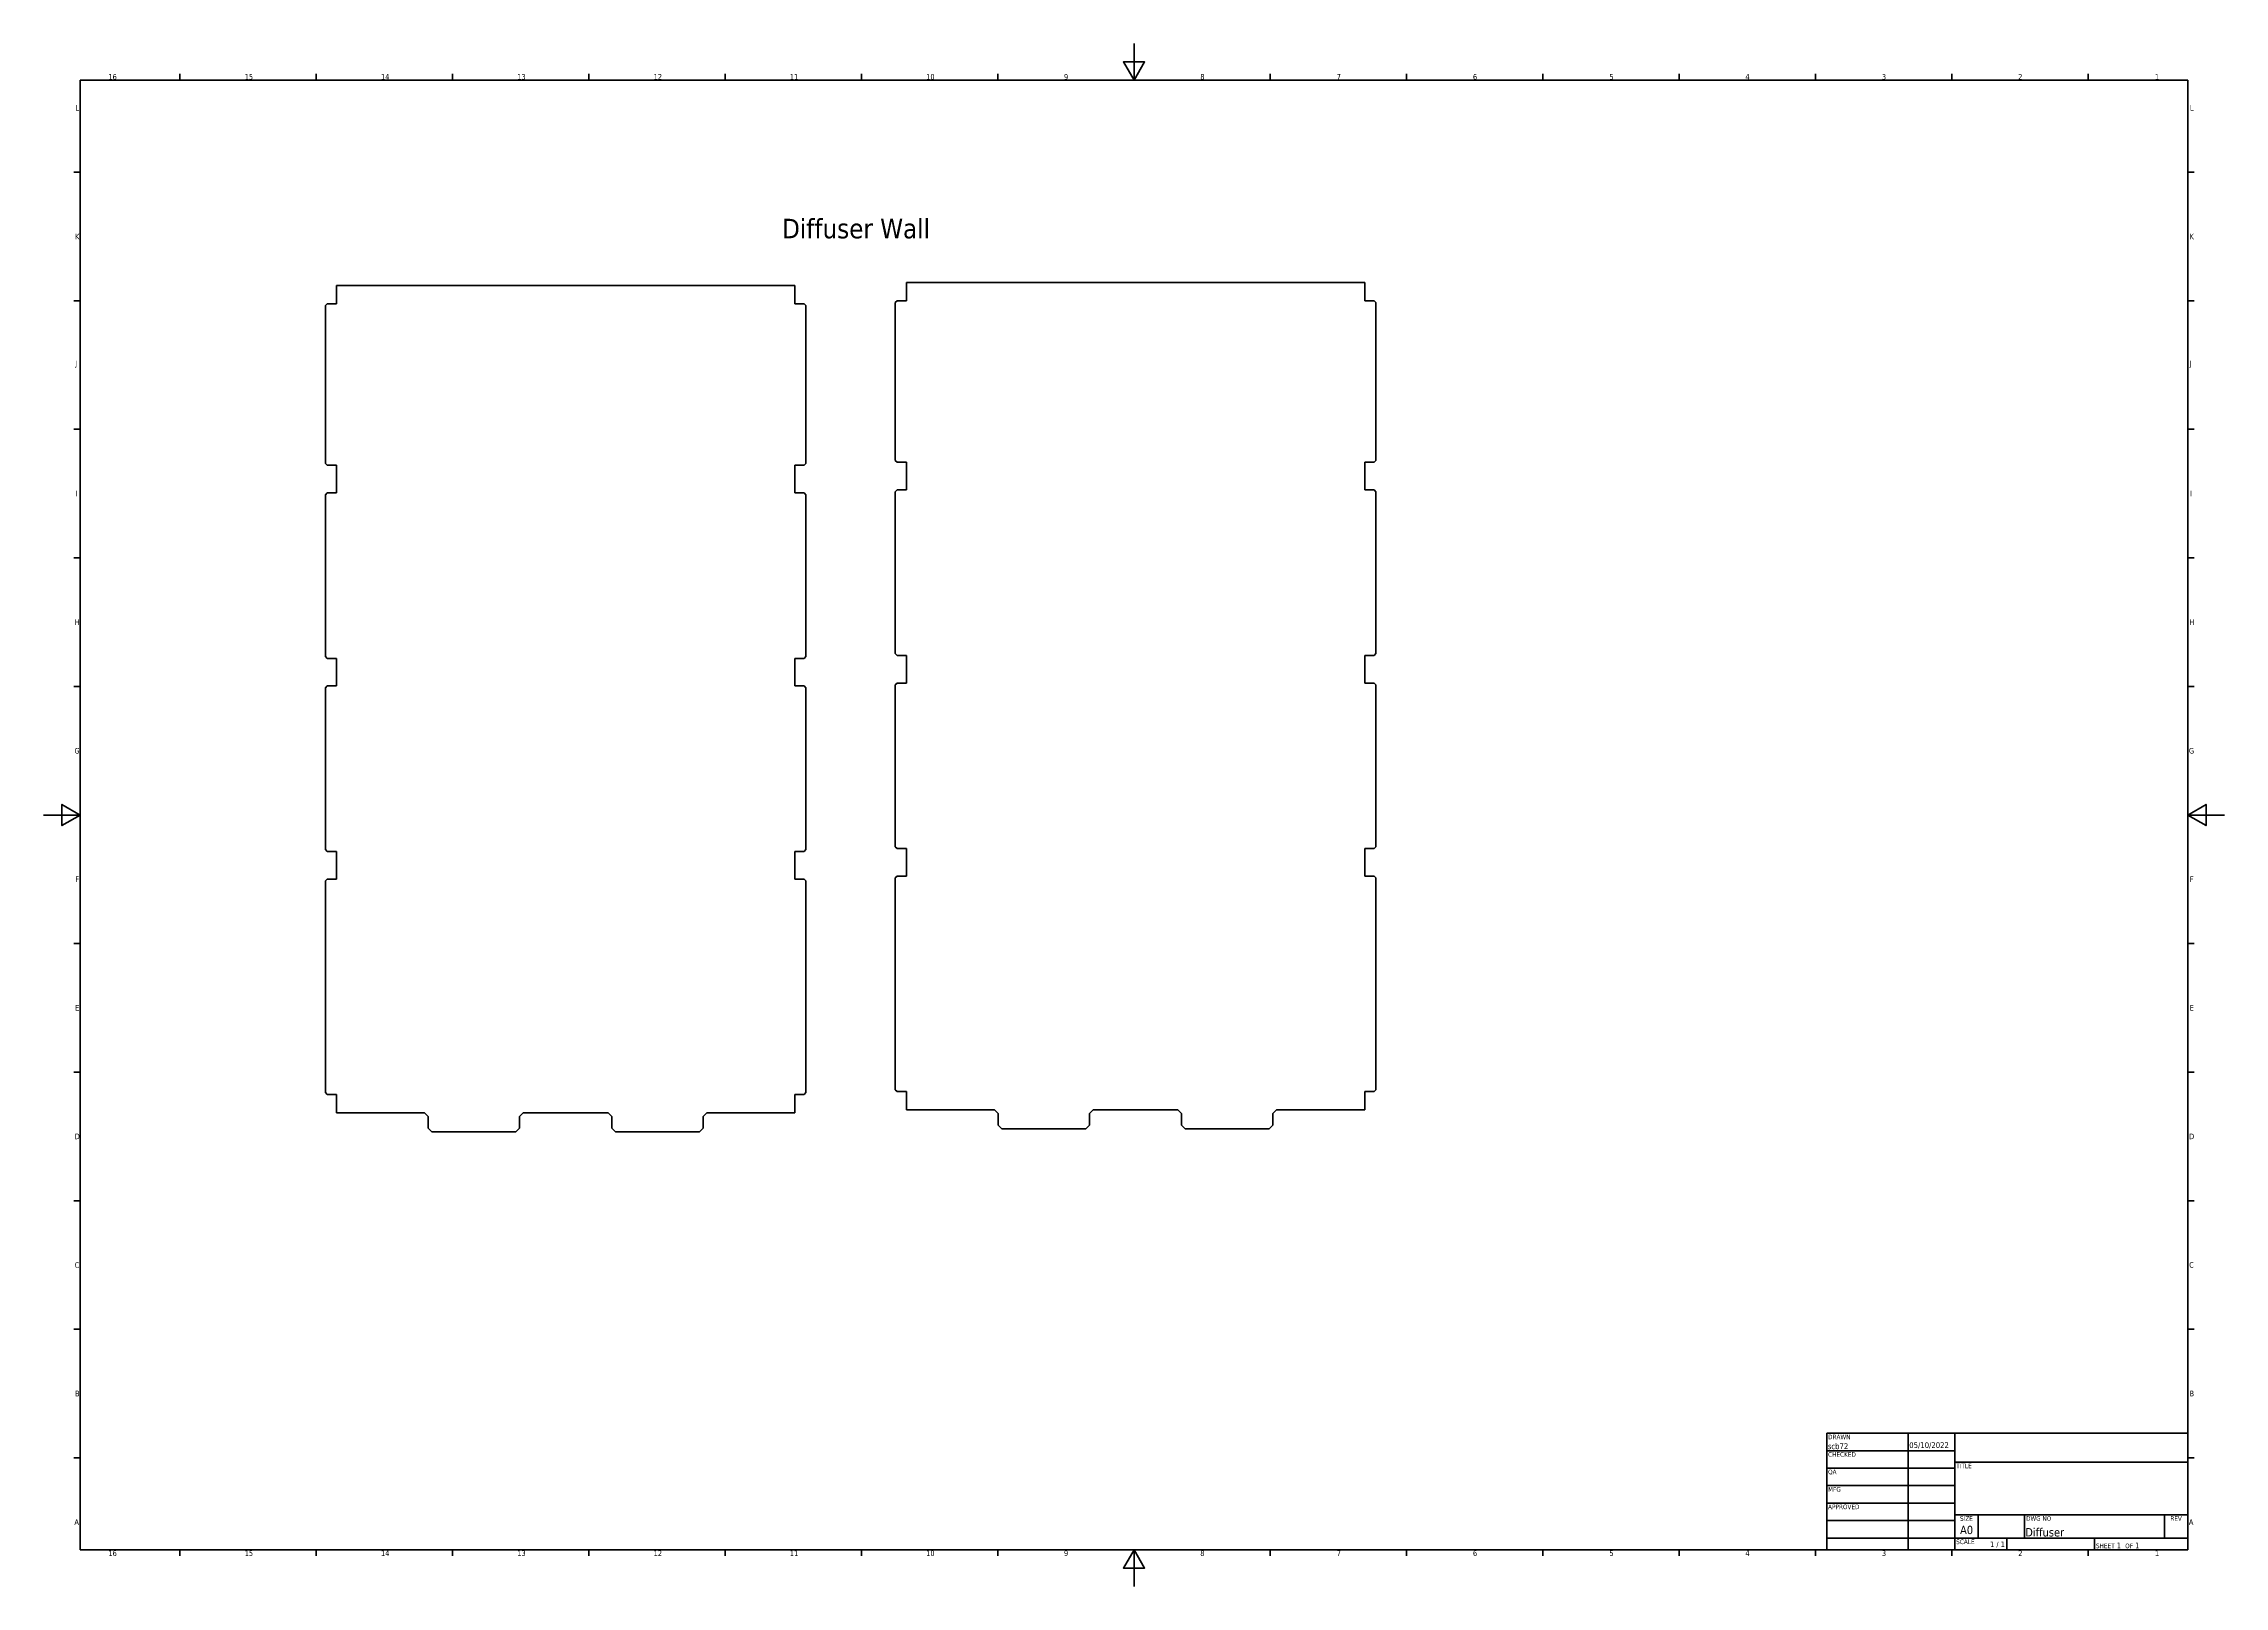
# Model space of a CAD drawing. Header units: inches. Extents: x 0 to 46.8, y 0 to 33.1.
import ezdxf
from ezdxf.enums import TextEntityAlignment as Align

# ---------------------------------------------------------------- set-up
doc = ezdxf.new("R2010")
doc.units = ezdxf.units.IN
doc.header["$MEASUREMENT"] = 0
for name, color, linetype, lineweight in [('Border (ANSI)', 7, 'Continuous', 70), ('Symbol (ANSI)', 7, 'Continuous', 25), ('Title (ANSI)', 7, 'Continuous', 50), ('Visible (ANSI)', 7, 'Continuous', 50)]:
    doc.layers.add(name, color=color, linetype=linetype, lineweight=lineweight)
doc.styles.add('Note Text (ANSI)', font='tahoma.ttf')
doc.styles.add('Text Style30', font='tahoma.ttf')
doc.styles.add('Text Style38', font='tahoma.ttf')
doc.styles.add('Text Style39', font='tahoma.ttf')

# ---------------------------------------------------------------- blocks, each defined once
blk = doc.blocks.new('Borders Default Border')
at = {"layer": 'Border (ANSI)'}
for p, q in [((2.926, 32.323), (2.926, 32.459)), ((5.851, 32.323), (5.851, 32.459)), ((8.777, 32.323), (8.777, 32.459)), ((11.703, 32.323), (11.703, 32.459)), ((14.628, 32.323), (14.628, 32.459)), ((17.554, 32.323), (17.554, 32.459)), ((20.48, 32.323), (20.48, 32.459)), ((26.331, 32.323), (26.331, 32.459)), ((29.257, 32.323), (29.257, 32.459)), ((32.183, 32.323), (32.183, 32.459)), ((35.108, 32.323), (35.108, 32.459)), ((38.034, 32.323), (38.034, 32.459)), ((40.96, 32.323), (40.96, 32.459)), ((43.885, 32.323), (43.885, 32.459)), ((0.787, 30.351), (0.652, 30.351)), ((46.024, 30.351), (46.159, 30.351)), ((0.787, 27.592), (0.652, 27.592)), ((46.024, 27.592), (46.159, 27.592)), ((0.787, 24.833), (0.652, 24.833)), ((46.024, 24.833), (46.159, 24.833)), ((0.787, 22.073), (0.652, 22.073)), ((46.024, 22.073), (46.159, 22.073)), ((0.787, 19.314), (0.652, 19.314)), ((46.024, 19.314), (46.159, 19.314)), ((0.787, 13.796), (0.652, 13.796)), ((46.024, 13.796), (46.159, 13.796)), ((0.787, 11.037), (0.652, 11.037)), ((46.024, 11.037), (46.159, 11.037)), ((0.787, 8.278), (0.652, 8.278)), ((46.024, 8.278), (46.159, 8.278)), ((0.787, 5.518), (0.652, 5.518)), ((46.024, 5.518), (46.159, 5.518)), ((0.787, 2.759), (0.652, 2.759)), ((46.024, 2.759), (46.159, 2.759)), ((2.926, 0.787), (2.926, 0.652)), ((5.851, 0.787), (5.851, 0.652)), ((8.777, 0.787), (8.777, 0.652)), ((11.703, 0.787), (11.703, 0.652)), ((14.628, 0.787), (14.628, 0.652)), ((17.554, 0.787), (17.554, 0.652)), ((20.48, 0.787), (20.48, 0.652)), ((26.331, 0.787), (26.331, 0.652)), ((29.257, 0.787), (29.257, 0.652)), ((32.183, 0.787), (32.183, 0.652)), ((35.108, 0.787), (35.108, 0.652)), ((38.034, 0.787), (38.034, 0.652)), ((40.96, 0.787), (40.96, 0.652)), ((43.885, 0.787), (43.885, 0.652))]:
    blk.add_line(p, q, dxfattribs=at)
at = {"layer": 'Border (ANSI)', "flags": 128}
for points in [[(23.406, 33.11), (23.406, 32.323), (23.178, 32.717), (23.633, 32.717), (23.406, 32.323)], [(0.787, 0.787), (0.787, 32.323), (46.024, 32.323), (46.024, 0.787), (0.787, 0.787)], [(0, 16.555), (0.787, 16.555), (0.394, 16.782), (0.394, 16.328), (0.787, 16.555)], [(46.811, 16.555), (46.024, 16.555), (46.417, 16.782), (46.417, 16.328), (46.024, 16.555)], [(23.406, 0), (23.406, 0.787), (23.178, 0.394), (23.633, 0.394), (23.406, 0.787)]]:
    blk.add_lwpolyline(points, dxfattribs=at)
at = {"layer": 'Border (ANSI)', "char_height": 0.12, "attachment_point": 7, "style": 'Note Text (ANSI)'}
for s, insert in [('16', (1.391, 32.336)), ('15', (4.316, 32.336)), ('14', (7.242, 32.339)), ('13', (10.168, 32.336)), ('12', (13.094, 32.339)), ('11', (16.019, 32.339)), ('10', (18.945, 32.336)), ('9', (21.903, 32.336)), ('8', (24.829, 32.336)), ('7', (27.757, 32.339)), ('6', (30.681, 32.336)), ('5', (33.61, 32.336)), ('4', (36.529, 32.339)), ('3', (39.459, 32.336)), ('2', (42.386, 32.339)), ('1', (45.321, 32.339)), ('L', (0.683, 31.671)), ('L', (46.07, 31.671)), ('K', (0.675, 28.911)), ('K', (46.063, 28.911)), ('J', (0.678, 26.151)), ('J', (46.066, 26.151)), ('I', (0.688, 23.393)), ('I', (46.076, 23.393)), ('H', (0.668, 20.634)), ('H', (46.056, 20.634)), ('G', (0.662, 17.872)), ('G', (46.05, 17.872)), ('F', (0.681, 15.116)), ('F', (46.068, 15.116)), ('E', (0.677, 12.356)), ('E', (46.065, 12.356)), ('D', (0.668, 9.597)), ('D', (46.055, 9.597)), ('C', (0.667, 6.836)), ('C', (46.055, 6.836)), ('B', (0.675, 4.079)), ('B', (46.063, 4.079)), ('A', (0.661, 1.32)), ('A', (46.048, 1.32)), ('16', (1.391, 0.649)), ('15', (4.316, 0.649)), ('14', (7.242, 0.652)), ('13', (10.168, 0.649)), ('12', (13.094, 0.652)), ('11', (16.019, 0.652)), ('10', (18.945, 0.649)), ('9', (21.903, 0.649)), ('8', (24.829, 0.649)), ('7', (27.757, 0.652)), ('6', (30.681, 0.649)), ('5', (33.61, 0.649)), ('4', (36.529, 0.652)), ('3', (39.459, 0.649)), ('2', (42.386, 0.652)), ('1', (45.321, 0.652))]:
    blk.add_mtext(s, dxfattribs=dict(at, insert=insert))
blk = doc.blocks.new('Title Blocks ANSI - Large')
at = {"layer": 'Title (ANSI)'}
for p, q in [((5, 7.45), (5, 4.95)), ((12.75, 7.45), (5, 7.45)), ((12.75, 4.95), (12.75, 7.45)), ((5, 4.95), (12.75, 4.95))]:
    blk.add_line(p, q, dxfattribs=at)
at = {"layer": 'Title (ANSI)', "lineweight": 35}
for p, q in [((5, 7.075), (7.75, 7.075)), ((6.75, 4.95), (6.75, 7.45)), ((7.75, 4.95), (7.75, 7.45)), ((5, 6.7), (7.75, 6.7)), ((7.75, 6.83), (12.75, 6.83)), ((5, 6.325), (7.75, 6.325)), ((5, 5.95), (7.75, 5.95)), ((12.75, 5.7), (7.75, 5.7)), ((8.25, 5.2), (8.25, 5.7)), ((9.25, 5.2), (9.25, 5.7)), ((12.25, 5.2), (12.25, 5.7)), ((5, 5.575), (7.75, 5.575)), ((7.75, 5.2), (5, 5.2)), ((12.75, 5.2), (7.75, 5.2)), ((8.87, 5.2), (8.87, 4.95)), ((10.75, 5.2), (10.75, 4.95))]:
    blk.add_line(p, q, dxfattribs=at)
at = {"layer": 'Title (ANSI)', "style": 'Text Style38'}
for s, p in [('CHECKED', (5.03, 7.045)), ('DRAWN', (5.03, 7.42)), ('QA', (5.03, 6.67)), ('TITLE', (7.78, 6.8)), ('MFG', (5.03, 6.295)), ('APPROVED', (5.03, 5.92)), ('DWG NO', (9.28, 5.67)), ('SCALE', (7.78, 5.17))]:
    blk.add_text(s, height=0.1, dxfattribs=at).set_placement(p, align=Align.TOP_LEFT)
for s, p in [('SIZE', (8, 5.67)), ('REV', (12.5, 5.67))]:
    blk.add_text(s, height=0.1, dxfattribs=at).set_placement(p, align=Align.TOP_CENTER)
at = {"layer": 'Title (ANSI)', "insert": (10.78, 4.98), "char_height": 0.12, "attachment_point": 7, "style": 'Note Text (ANSI)'}
blk.add_mtext('\\fTahoma|b0|i0;\\H0.1000;SHEET\\fTahoma|b0|i0;\\H0.1200; 1  \\fTahoma|b0|i0;\\H0.1000;OF\\fTahoma|b0|i0;\\H0.1200; 1 ', dxfattribs=at)
at = {"layer": 'Title (ANSI)'}
for tag, p, height, style in [('AUTHOR_001', (5.024, 7.108), 0.125, 'Text Style39'), ('CREATION_DATE_001', (6.773, 7.132), 0.125, 'Text Style39'), ('Sheet_Size_001', (7.863, 5.285), 0.18, 'Text Style30'), ('PART_NUMBER_001', (9.262, 5.234), 0.18, 'Text Style30'), ('Initial_View_Scale_001', (8.507, 5.006), 0.12, 'Note Text (ANSI)')]:
    blk.add_attdef(tag, p, '', height=height, dxfattribs=dict(at, style=style))
at = {"layer": 'Title (ANSI)', "style": 'Text Style39'}
for tag, p in [('COMPANY', (10.25, 7.14)), ('REVISION_NUMBER', (12.5, 5.375))]:
    blk.add_attdef(tag, text='', height=0.125, dxfattribs=at).set_placement(p, align=Align.MIDDLE_CENTER)
for tag, p in [('CHECKED_BY', (5.03, 6.73)), ('CHECKED_DATE', (6.78, 6.73)), ('MFG_APPROVED_BY', (5.03, 5.98)), ('MFG_APPROVED_DATE', (6.78, 5.98)), ('ENG_APPROVED_BY', (5.03, 5.605)), ('ENG_APPROVAL_DATE', (6.78, 5.605))]:
    blk.add_attdef(tag, text='', height=0.125, dxfattribs=at).set_placement(p, align=Align.BOTTOM_LEFT)
at = {"layer": 'Title (ANSI)', "style": 'Text Style30'}
blk.add_attdef('TITLE', text='', height=0.18, dxfattribs=at).set_placement((7.78, 6.223), align=Align.MIDDLE_LEFT)

msp = doc.modelspace()

# ---------------------------------------------------------------- linework, layer by layer
at = {"layer": 'Visible (ANSI)'}
for p, q in [((6.285, 27.922), (6.285, 27.528)), ((16.127, 27.922), (6.285, 27.922)), ((16.127, 27.528), (16.127, 27.922)), ((18.519, 27.985), (18.519, 27.591)), ((28.361, 27.985), (18.519, 27.985)), ((28.361, 27.591), (28.361, 27.985)), ((6.049, 27.489), (6.088, 27.528)), ((6.049, 27.489), (6.049, 24.1)), ((6.285, 27.528), (6.088, 27.528)), ((16.324, 27.528), (16.127, 27.528)), ((16.324, 27.528), (16.363, 27.489)), ((16.363, 24.1), (16.363, 27.489)), ((18.282, 27.552), (18.322, 27.591)), ((18.282, 27.552), (18.282, 24.163)), ((18.519, 27.591), (18.322, 27.591)), ((28.558, 27.591), (28.361, 27.591)), ((28.558, 27.591), (28.597, 27.552)), ((28.597, 24.163), (28.597, 27.552)), ((6.088, 24.061), (6.049, 24.1)), ((6.088, 24.061), (6.285, 24.061)), ((6.285, 24.061), (6.285, 23.469)), ((16.127, 24.061), (16.324, 24.061)), ((16.127, 23.469), (16.127, 24.061)), ((16.363, 24.1), (16.324, 24.061)), ((18.322, 24.124), (18.282, 24.163)), ((18.322, 24.124), (18.519, 24.124)), ((18.519, 24.124), (18.519, 23.532)), ((28.361, 24.124), (28.558, 24.124)), ((28.361, 23.532), (28.361, 24.124)), ((28.597, 24.163), (28.558, 24.124)), ((6.049, 23.429), (6.088, 23.469)), ((6.049, 23.429), (6.049, 19.956)), ((6.285, 23.469), (6.088, 23.469)), ((16.324, 23.469), (16.127, 23.469)), ((16.324, 23.469), (16.363, 23.429)), ((16.363, 19.956), (16.363, 23.429)), ((18.282, 23.492), (18.322, 23.532)), ((18.282, 23.492), (18.282, 20.019)), ((18.519, 23.532), (18.322, 23.532)), ((28.558, 23.532), (28.361, 23.532)), ((28.558, 23.532), (28.597, 23.492)), ((28.597, 20.019), (28.597, 23.492)), ((6.088, 19.917), (6.049, 19.956)), ((6.088, 19.917), (6.285, 19.917)), ((6.285, 19.917), (6.285, 19.325)), ((16.127, 19.917), (16.324, 19.917)), ((16.127, 19.325), (16.127, 19.917)), ((16.363, 19.956), (16.324, 19.917)), ((18.322, 19.98), (18.282, 20.019)), ((18.322, 19.98), (18.519, 19.98)), ((18.519, 19.98), (18.519, 19.388)), ((28.361, 19.98), (28.558, 19.98)), ((28.361, 19.388), (28.361, 19.98)), ((28.597, 20.019), (28.558, 19.98)), ((6.049, 19.285), (6.088, 19.325)), ((6.049, 19.285), (6.049, 15.812)), ((6.285, 19.325), (6.088, 19.325)), ((16.324, 19.325), (16.127, 19.325)), ((16.324, 19.325), (16.363, 19.285)), ((16.363, 15.812), (16.363, 19.285)), ((18.282, 19.349), (18.322, 19.388)), ((18.282, 19.349), (18.282, 15.875)), ((18.519, 19.388), (18.322, 19.388)), ((28.558, 19.388), (28.361, 19.388)), ((28.558, 19.388), (28.597, 19.349)), ((28.597, 15.875), (28.597, 19.349)), ((6.088, 15.773), (6.049, 15.812)), ((6.088, 15.773), (6.285, 15.773)), ((6.285, 15.773), (6.285, 15.181)), ((16.127, 15.773), (16.324, 15.773)), ((16.127, 15.181), (16.127, 15.773)), ((16.363, 15.812), (16.324, 15.773)), ((18.322, 15.836), (18.282, 15.875)), ((18.322, 15.836), (18.519, 15.836)), ((18.519, 15.836), (18.519, 15.244)), ((28.361, 15.836), (28.558, 15.836)), ((28.361, 15.244), (28.361, 15.836)), ((28.597, 15.875), (28.558, 15.836)), ((6.049, 15.142), (6.088, 15.181)), ((6.049, 15.142), (6.049, 10.597)), ((6.285, 15.181), (6.088, 15.181)), ((16.324, 15.181), (16.127, 15.181)), ((16.324, 15.181), (16.363, 15.142)), ((16.363, 10.597), (16.363, 15.142)), ((18.282, 15.205), (18.322, 15.244)), ((18.282, 15.205), (18.282, 10.66)), ((18.519, 15.244), (18.322, 15.244)), ((28.558, 15.244), (28.361, 15.244)), ((28.558, 15.244), (28.597, 15.205)), ((28.597, 10.66), (28.597, 15.205)), ((6.088, 10.557), (6.049, 10.597)), ((6.088, 10.557), (6.285, 10.557)), ((6.285, 10.557), (6.285, 10.164)), ((16.127, 10.557), (16.324, 10.557)), ((16.127, 10.164), (16.127, 10.557)), ((16.363, 10.597), (16.324, 10.557)), ((18.322, 10.62), (18.282, 10.66)), ((18.322, 10.62), (18.519, 10.62)), ((18.519, 10.62), (18.519, 10.227)), ((28.361, 10.62), (28.558, 10.62)), ((28.361, 10.227), (28.361, 10.62)), ((28.597, 10.66), (28.558, 10.62)), ((6.285, 10.164), (8.178, 10.164)), ((8.257, 10.085), (8.178, 10.164)), ((8.257, 10.085), (8.257, 9.837)), ((8.336, 9.758), (8.257, 9.837)), ((10.218, 9.837), (10.139, 9.758)), ((10.297, 10.164), (10.218, 10.085)), ((10.218, 9.837), (10.218, 10.085)), ((10.297, 10.164), (12.115, 10.164)), ((12.194, 10.085), (12.115, 10.164)), ((12.194, 10.085), (12.194, 9.837)), ((12.273, 9.758), (12.194, 9.837)), ((14.155, 9.837), (14.076, 9.758)), ((14.234, 10.164), (14.155, 10.085)), ((14.155, 9.837), (14.155, 10.085)), ((14.234, 10.164), (16.127, 10.164)), ((18.519, 10.227), (20.412, 10.227)), ((20.491, 10.148), (20.412, 10.227)), ((20.491, 10.148), (20.491, 9.9)), ((20.57, 9.821), (20.491, 9.9)), ((22.452, 9.9), (22.373, 9.821)), ((22.53, 10.227), (22.452, 10.148)), ((22.452, 9.9), (22.452, 10.148)), ((22.53, 10.227), (24.349, 10.227)), ((24.428, 10.148), (24.349, 10.227)), ((24.428, 10.148), (24.428, 9.9)), ((24.507, 9.821), (24.428, 9.9)), ((26.389, 9.9), (26.31, 9.821)), ((26.467, 10.227), (26.389, 10.148)), ((26.389, 9.9), (26.389, 10.148)), ((26.467, 10.227), (28.361, 10.227)), ((8.336, 9.758), (10.139, 9.758)), ((12.273, 9.758), (14.076, 9.758)), ((20.57, 9.821), (22.373, 9.821)), ((24.507, 9.821), (26.31, 9.821))]:
    msp.add_line(p, q, dxfattribs=at)

# ---------------------------------------------------------------- block references
msp.add_blockref('Borders Default Border', (0, 0))
msp.add_blockref('Title Blocks ANSI - Large', (33.274, -4.163)).add_auto_attribs({'AUTHOR_001': 'scb72', 'CREATION_DATE_001': '05/10/2022', 'PART_NUMBER_001': 'Diffuser', 'Sheet_Size_001': 'A0', 'Initial_View_Scale_001': '1 / 1'})

# ---------------------------------------------------------------- texts
at = {"layer": 'Symbol (ANSI)', "insert": (15.852, 29.351), "char_height": 0.42, "width": 3.25177, "attachment_point": 1, "style": 'Note Text (ANSI)'}
msp.add_mtext('\\fTahoma|b0|i0;\\H0.4200;Diffuser Wall', dxfattribs=at)

doc.saveas('drawing.dxf')
